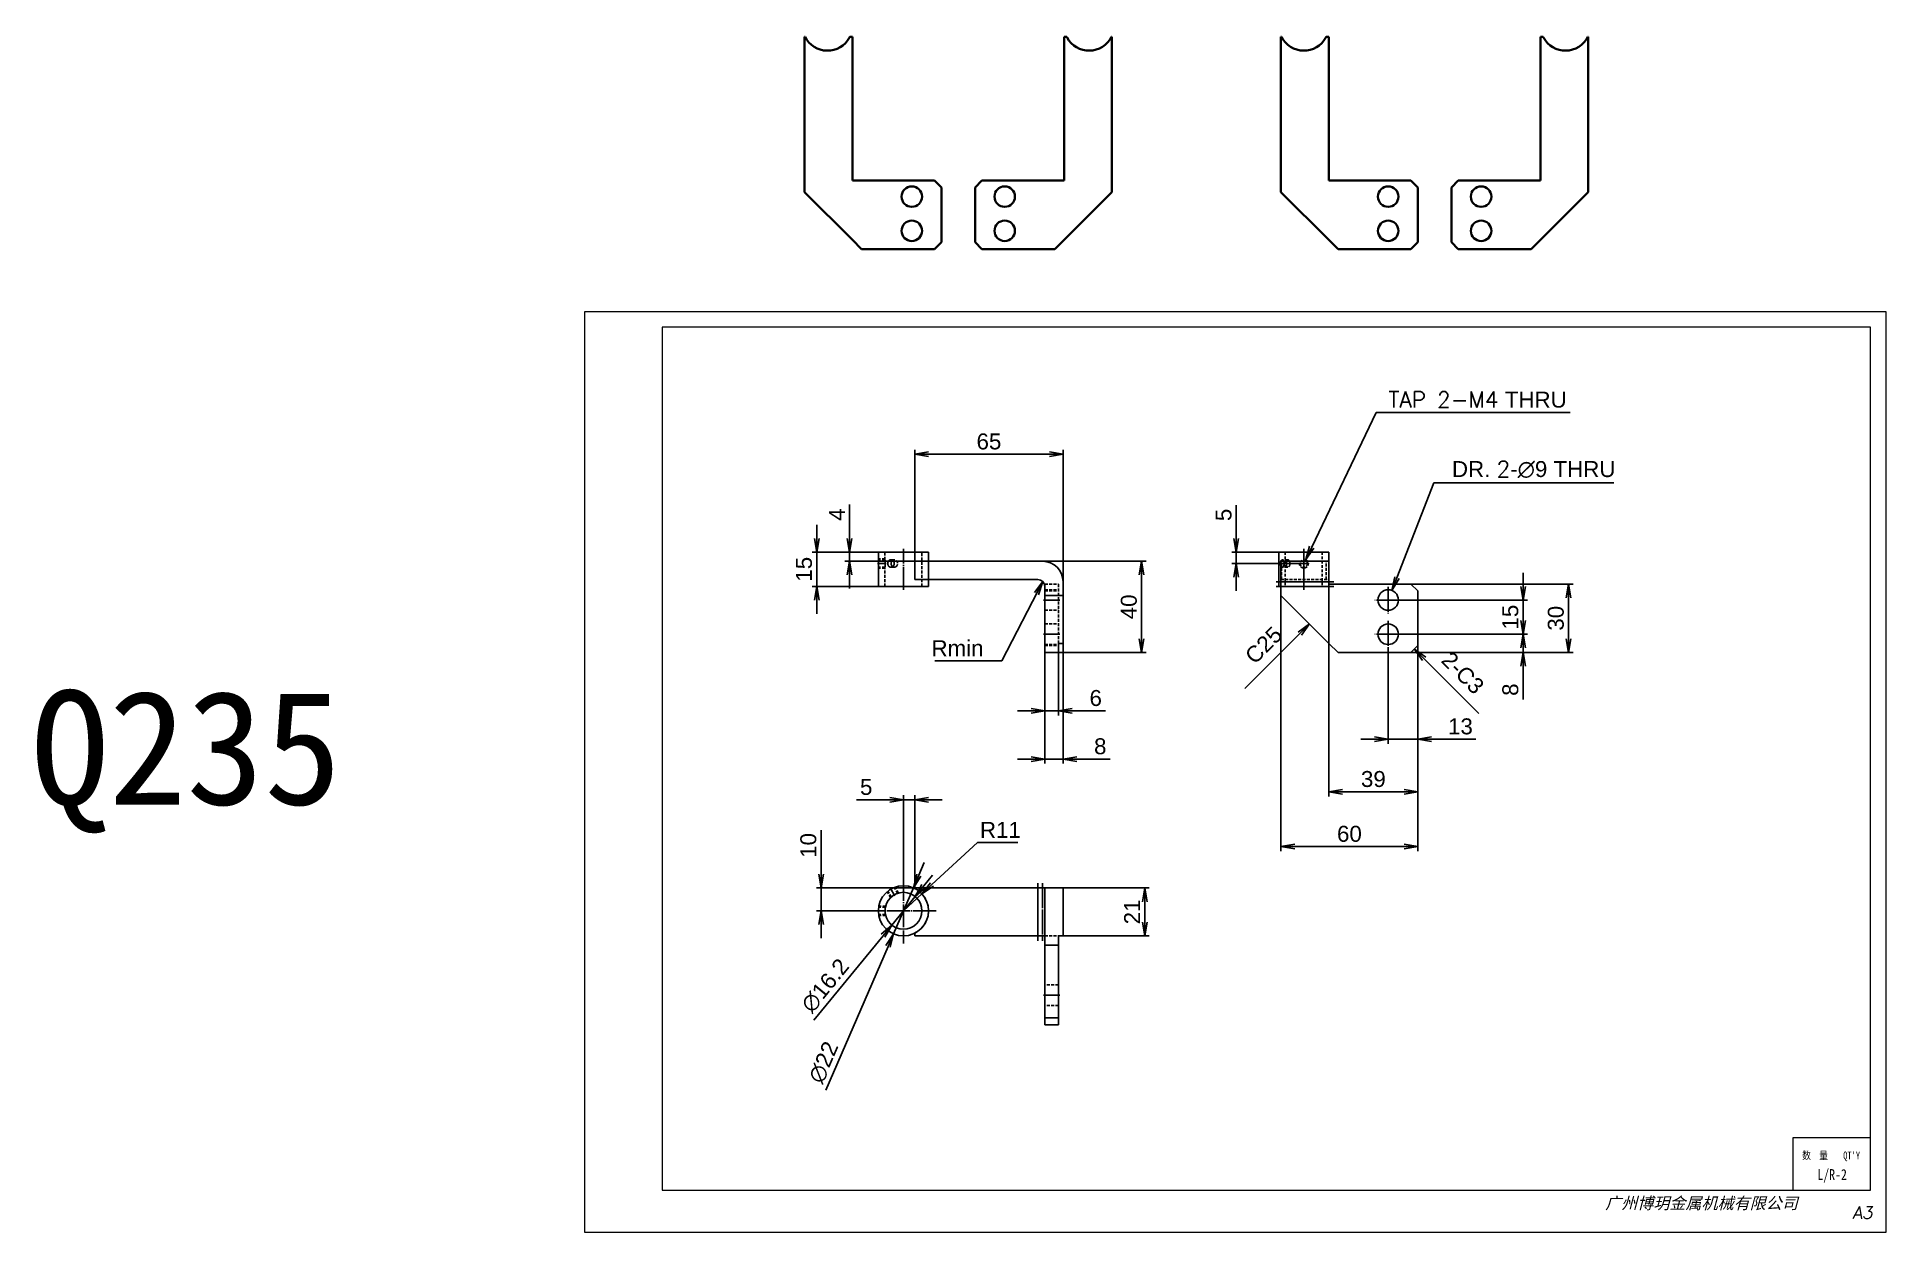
# Model space of a CAD drawing. Header units: millimetres. Extents: x 947 to 8432, y 980 to 2342.
# Drawn here: x 955 to 1766, y 980 to 1504 of the extents above; entities that cross this region are included whole.
import ezdxf
from ezdxf.enums import TextEntityAlignment as Align

# ---------------------------------------------------------------- set-up
doc = ezdxf.new("R2010")
doc.units = ezdxf.units.MM
doc.linetypes.add('CENTER-HOKUTO', pattern=[23, 20, -1, 1, -1])
doc.linetypes.add('HIDDEN-HOKUTO', pattern=[3.8, 2.5, -1.3])
for name, color, linetype, lineweight in [('AM_4', 253, 'Continuous', 25), ('DRAWING', 7, 'Continuous', 35), ('图框BY', 7, 'Continuous', 0)]:
    doc.layers.add(name, color=color, linetype=linetype, lineweight=lineweight)
for name, color, linetype in [('AM_7', 2, 'CENTER-HOKUTO'), ('AM_HID', 1, 'HIDDEN-HOKUTO'), ('AM_VIS', 7, 'Continuous'), ('list', 3, 'Continuous'), ('word_dim', 253, 'Continuous')]:
    doc.layers.add(name, color=color, linetype=linetype)
doc.styles.get("Standard").update_dxf_attribs({"font": 'arial.ttf'})
doc.styles.add('STYLE1', font='')
doc.styles.add('国标', font='simfang.ttf', dxfattribs={"width": 0.8})
doc.styles.add('标题字', font='romand.shx', dxfattribs={"oblique": 10, "bigfont": 'bigfont.shx'})
doc.styles.get('STYLE1').set_extended_font_data('SimSun')
doc.dimstyles.new('STANDARD1-2', dxfattribs={"dimscale": 2, "dimtxt": 3.5, "dimasz": 3, "dimexe": 1, "dimexo": 0, "dimgap": 1, "dimtad": 3, "dimdsep": 46, "dimtxsty": 'Standard', "dimblk1": 'OPEN', "dimblk2": 'OPEN', "dimsah": 1, "dimcen": 0, "dimclrd": 256, "dimclre": 256, "dimclrt": 3, "dimazin": 2, "dimtfac": 0.5, "dimtmove": 0, "dimatfit": 3, "dimldrblk": 'OPEN', "dimfxl": 1, "dimtolj": 1, "dimlwd": 25, "dimlwe": 25, "dimarcsym": 0})
doc.dimstyles.new('STANDARD1-2$4', dxfattribs={"dimscale": 2, "dimtxt": 3.5, "dimasz": 3, "dimexe": 1, "dimexo": 0, "dimgap": 1, "dimtad": 3, "dimtoh": 1, "dimdsep": 46, "dimtxsty": 'Standard', "dimblk1": 'OPEN', "dimblk2": 'OPEN', "dimsah": 1, "dimcen": 0, "dimclrd": 256, "dimclre": 256, "dimclrt": 3, "dimazin": 2, "dimtfac": 0.5, "dimtmove": 0, "dimatfit": 3, "dimldrblk": 'OPEN', "dimfxl": 1, "dimtolj": 1, "dimlwd": 25, "dimlwe": 25, "dimarcsym": 0})

msp = doc.modelspace()

# ---------------------------------------------------------------- texts
at = {"insert": (952.636, 1217.833), "char_height": 50, "attachment_point": 1}
msp.add_mtext('{\\fSimSun|b0|i0|c134|p2;Q235}', dxfattribs=at)
at = {"layer": 'list', "ltscale": 2}
msp.add_text('C25', height=7, rotation=45, dxfattribs=at).set_placement((1503.297, 1240.182), align=Align.BOTTOM_RIGHT)
msp.add_text('2-C3', height=7, rotation=315, dxfattribs=at).set_placement((1568.957, 1229.182), align=Align.BOTTOM_LEFT)
at = {"layer": 'word_dim', "color": 3, "ltscale": 2, "insert": (1370.193, 1232.945), "char_height": 7, "attachment_point": 9}
msp.add_mtext('\\A1;Rmin', dxfattribs=at)
at = {"layer": '图框BY', "style": '国标', "width": 0.8}
for s, p in [('数  量', (1729.139, 1012.302)), ("QT'Y ", (1747.147, 1012.302))]:
    msp.add_text(s, height=3.3969, dxfattribs=at).set_placement(p)
msp.add_text('L/R-2', height=4.7556, dxfattribs=at).set_placement((1742.285, 1003.243), align=Align.CENTER)
at = {"layer": '图框BY', "lineweight": -3, "style": 'STYLE1', "oblique": 15}
msp.add_text('广州博玥金属机械有限公司', height=5.16325, dxfattribs=at).set_placement((1642.772, 990.509))
at = {"layer": '图框BY', "style": '标题字', "oblique": 10}
msp.add_text('A3', height=5.435, dxfattribs=at).set_placement((1755.614, 988.924), align=Align.MIDDLE)

# ---------------------------------------------------------------- blocks, each defined once
blk = doc.blocks.new('_Open')
at = {"color": 0, "linetype": 'ByBlock', "lineweight": -2}
for p, q in [((-1, 0.17), (0, 0)), ((-1, -0.17), (0, 0)), ((0, 0), (-1, 0))]:
    blk.add_line(p, q, dxfattribs=at)
blk = doc.blocks.new('*D462')
at = {"layer": 'word_dim', "lineweight": 25, "ltscale": 2, "transparency": 16777216}
for p, q in [((1340.07, 1274.56), (1340.07, 1323.49)), ((1405.07, 1265.56), (1405.07, 1323.49)), ((1346.07, 1321.49), (1399.07, 1321.49))]:
    blk.add_line(p, q, dxfattribs=at)
at = {"layer": 'word_dim', "lineweight": 25, "ltscale": 2, "transparency": 16777216, "xscale": 6, "yscale": 6, "zscale": 6, "rotation": 180}
blk.add_blockref('_Open', (1340.07, 1321.49), dxfattribs=at)
at = {"layer": 'word_dim', "lineweight": 25, "ltscale": 2, "transparency": 16777216, "xscale": 6, "yscale": 6, "zscale": 6}
blk.add_blockref('_Open', (1405.07, 1321.49), dxfattribs=at)
at = {"layer": 'word_dim', "color": 3, "ltscale": 2, "transparency": 16777216, "insert": (1372.57, 1327.07), "char_height": 7, "attachment_point": 5}
blk.add_mtext('\\A1;65', dxfattribs=at)
blk = doc.blocks.new('*D463')
at = {"layer": 'word_dim', "lineweight": 25, "ltscale": 2, "transparency": 16777216}
for p, q in [((1396.07, 1274.56), (1441.5, 1274.56)), ((1439.5, 1240.56), (1439.5, 1268.56)), ((1403.07, 1234.56), (1441.5, 1234.56))]:
    blk.add_line(p, q, dxfattribs=at)
at = {"layer": 'word_dim', "lineweight": 25, "ltscale": 2, "transparency": 16777216, "xscale": 6, "yscale": 6, "zscale": 6}
for p, rotation in [((1439.5, 1274.56), 90), ((1439.5, 1234.56), 270)]:
    blk.add_blockref('_Open', p, dxfattribs=dict(at, rotation=rotation))
at = {"layer": 'word_dim', "color": 3, "ltscale": 2, "transparency": 16777216, "insert": (1433.92, 1254.56), "char_height": 7, "attachment_point": 5, "rotation": 90}
blk.add_mtext('\\A1;40', dxfattribs=at)
blk = doc.blocks.new('*D464')
at = {"layer": 'word_dim', "lineweight": 25, "ltscale": 2, "transparency": 16777216}
for p, q in [((1397.07, 1234.56), (1397.07, 1206.98)), ((1403.07, 1234.56), (1403.07, 1206.98)), ((1391.07, 1208.98), (1385.07, 1208.98)), ((1397.07, 1208.98), (1403.07, 1208.98)), ((1409.07, 1208.98), (1423.7, 1208.98))]:
    blk.add_line(p, q, dxfattribs=at)
at = {"layer": 'word_dim', "lineweight": 25, "ltscale": 2, "transparency": 16777216, "xscale": 6, "yscale": 6, "zscale": 6}
blk.add_blockref('_Open', (1397.07, 1208.98), dxfattribs=at)
at = {"layer": 'word_dim', "lineweight": 25, "ltscale": 2, "transparency": 16777216, "xscale": 6, "yscale": 6, "zscale": 6, "rotation": 180}
blk.add_blockref('_Open', (1403.07, 1208.98), dxfattribs=at)
at = {"layer": 'word_dim', "color": 3, "ltscale": 2, "transparency": 16777216, "insert": (1419.39, 1214.55), "char_height": 7, "attachment_point": 5}
blk.add_mtext('\\A1;6', dxfattribs=at)
blk = doc.blocks.new('*D465')
at = {"layer": 'word_dim', "lineweight": 25, "ltscale": 2, "transparency": 16777216}
for p, q in [((1397.07, 1234.56), (1397.07, 1185.81)), ((1405.07, 1238.56), (1405.07, 1185.81)), ((1391.07, 1187.81), (1385.07, 1187.81)), ((1397.07, 1187.81), (1405.07, 1187.81)), ((1411.07, 1187.81), (1425.69, 1187.81))]:
    blk.add_line(p, q, dxfattribs=at)
at = {"layer": 'word_dim', "lineweight": 25, "ltscale": 2, "transparency": 16777216, "xscale": 6, "yscale": 6, "zscale": 6}
blk.add_blockref('_Open', (1397.07, 1187.81), dxfattribs=at)
at = {"layer": 'word_dim', "lineweight": 25, "ltscale": 2, "transparency": 16777216, "xscale": 6, "yscale": 6, "zscale": 6, "rotation": 180}
blk.add_blockref('_Open', (1405.07, 1187.81), dxfattribs=at)
at = {"layer": 'word_dim', "color": 3, "ltscale": 2, "transparency": 16777216, "insert": (1421.38, 1193.39), "char_height": 7, "attachment_point": 5}
blk.add_mtext('\\A1;8', dxfattribs=at)
blk = doc.blocks.new('*D466')
at = {"layer": 'word_dim', "lineweight": 25, "ltscale": 2, "transparency": 16777216}
for p, q in [((1606.78, 1248.56), (1606.78, 1254.56)), ((1553.48, 1242.56), (1608.78, 1242.56)), ((1606.78, 1242.56), (1606.78, 1234.56)), ((1557.63, 1234.56), (1608.78, 1234.56)), ((1606.78, 1228.56), (1606.78, 1213.95))]:
    blk.add_line(p, q, dxfattribs=at)
at = {"layer": 'word_dim', "lineweight": 25, "ltscale": 2, "transparency": 16777216, "xscale": 6, "yscale": 6, "zscale": 6}
for p, rotation in [((1606.78, 1242.56), 270), ((1606.78, 1234.56), 90)]:
    blk.add_blockref('_Open', p, dxfattribs=dict(at, rotation=rotation))
at = {"layer": 'word_dim', "color": 3, "ltscale": 2, "transparency": 16777216, "insert": (1601.21, 1218.26), "char_height": 7, "attachment_point": 5, "rotation": 90}
blk.add_mtext('\\A1;8', dxfattribs=at)
blk = doc.blocks.new('*D467')
at = {"layer": 'word_dim', "lineweight": 25, "ltscale": 2, "transparency": 16777216}
for p, q in [((1606.78, 1263.56), (1606.78, 1269.56)), ((1553.48, 1257.56), (1608.78, 1257.56)), ((1606.78, 1242.56), (1606.78, 1257.56)), ((1553.48, 1242.56), (1608.78, 1242.56)), ((1606.78, 1236.56), (1606.78, 1230.56))]:
    blk.add_line(p, q, dxfattribs=at)
at = {"layer": 'word_dim', "lineweight": 25, "ltscale": 2, "transparency": 16777216, "xscale": 6, "yscale": 6, "zscale": 6}
for p, rotation in [((1606.78, 1257.56), 270), ((1606.78, 1242.56), 90)]:
    blk.add_blockref('_Open', p, dxfattribs=dict(at, rotation=rotation))
at = {"layer": 'word_dim', "color": 3, "ltscale": 2, "transparency": 16777216, "insert": (1601.21, 1250.06), "char_height": 7, "attachment_point": 5, "rotation": 90}
blk.add_mtext('\\A1;15', dxfattribs=at)
blk = doc.blocks.new('*D468')
at = {"layer": 'word_dim', "lineweight": 25, "ltscale": 2, "transparency": 16777216}
for p, q in [((1557.63, 1264.56), (1628.73, 1264.56)), ((1626.73, 1240.56), (1626.73, 1258.56)), ((1557.63, 1234.56), (1628.73, 1234.56))]:
    blk.add_line(p, q, dxfattribs=at)
at = {"layer": 'word_dim', "lineweight": 25, "ltscale": 2, "transparency": 16777216, "xscale": 6, "yscale": 6, "zscale": 6}
for p, rotation in [((1626.73, 1264.56), 90), ((1626.73, 1234.56), 270)]:
    blk.add_blockref('_Open', p, dxfattribs=dict(at, rotation=rotation))
at = {"layer": 'word_dim', "color": 3, "ltscale": 2, "transparency": 16777216, "insert": (1621.16, 1249.56), "char_height": 7, "attachment_point": 5, "rotation": 90}
blk.add_mtext('\\A1;30', dxfattribs=at)
blk = doc.blocks.new('*D469')
at = {"layer": 'word_dim', "lineweight": 25, "ltscale": 2, "transparency": 16777216}
for p, q in [((1547.63, 1236.71), (1547.63, 1194.55)), ((1560.63, 1237.56), (1560.63, 1194.55)), ((1541.63, 1196.55), (1535.63, 1196.55)), ((1547.63, 1196.55), (1560.63, 1196.55)), ((1566.63, 1196.55), (1586, 1196.55))]:
    blk.add_line(p, q, dxfattribs=at)
at = {"layer": 'word_dim', "lineweight": 25, "ltscale": 2, "transparency": 16777216, "xscale": 6, "yscale": 6, "zscale": 6}
blk.add_blockref('_Open', (1547.63, 1196.55), dxfattribs=at)
at = {"layer": 'word_dim', "lineweight": 25, "ltscale": 2, "transparency": 16777216, "xscale": 6, "yscale": 6, "zscale": 6, "rotation": 180}
blk.add_blockref('_Open', (1560.63, 1196.55), dxfattribs=at)
at = {"layer": 'word_dim', "color": 3, "ltscale": 2, "transparency": 16777216, "insert": (1579.31, 1202.12), "char_height": 7, "attachment_point": 5}
blk.add_mtext('\\A1;13', dxfattribs=at)
blk = doc.blocks.new('*D470')
at = {"layer": 'word_dim', "lineweight": 25, "ltscale": 2, "transparency": 16777216}
for p, q in [((1500.63, 1259.56), (1500.63, 1147.43)), ((1560.63, 1237.56), (1560.63, 1147.43)), ((1554.63, 1149.43), (1506.63, 1149.43))]:
    blk.add_line(p, q, dxfattribs=at)
at = {"layer": 'word_dim', "lineweight": 25, "ltscale": 2, "transparency": 16777216, "xscale": 6, "yscale": 6, "zscale": 6, "rotation": 180}
blk.add_blockref('_Open', (1500.63, 1149.43), dxfattribs=at)
at = {"layer": 'word_dim', "lineweight": 25, "ltscale": 2, "transparency": 16777216, "xscale": 6, "yscale": 6, "zscale": 6}
blk.add_blockref('_Open', (1560.63, 1149.43), dxfattribs=at)
at = {"layer": 'word_dim', "color": 3, "ltscale": 2, "transparency": 16777216, "insert": (1530.63, 1155), "char_height": 7, "attachment_point": 5}
blk.add_mtext('\\A1;60', dxfattribs=at)
blk = doc.blocks.new('*D471')
at = {"layer": 'word_dim', "lineweight": 25, "ltscale": 2, "transparency": 16777216}
for p, q in [((1521.63, 1238.56), (1521.63, 1171.45)), ((1560.63, 1237.56), (1560.63, 1171.45)), ((1527.63, 1173.45), (1554.63, 1173.45))]:
    blk.add_line(p, q, dxfattribs=at)
at = {"layer": 'word_dim', "lineweight": 25, "ltscale": 2, "transparency": 16777216, "xscale": 6, "yscale": 6, "zscale": 6, "rotation": 180}
blk.add_blockref('_Open', (1521.63, 1173.45), dxfattribs=at)
at = {"layer": 'word_dim', "lineweight": 25, "ltscale": 2, "transparency": 16777216, "xscale": 6, "yscale": 6, "zscale": 6}
blk.add_blockref('_Open', (1560.63, 1173.45), dxfattribs=at)
at = {"layer": 'word_dim', "color": 3, "ltscale": 2, "transparency": 16777216, "insert": (1541.13, 1179.03), "char_height": 7, "attachment_point": 5}
blk.add_mtext('\\A1;39', dxfattribs=at)
blk = doc.blocks.new('*D472')
at = {"layer": 'word_dim', "lineweight": 25, "ltscale": 2, "transparency": 16777216}
for p, q in [((1567.59, 1309), (1551.43, 1267.35)), ((1646.57, 1309), (1567.59, 1309))]:
    blk.add_line(p, q, dxfattribs=at)
at = {"layer": 'word_dim', "lineweight": 25, "ltscale": 2, "transparency": 16777216, "xscale": 6, "yscale": 6, "zscale": 6, "rotation": 248.7868012209565}
blk.add_blockref('_Open', (1549.26, 1261.76), dxfattribs=at)
at = {"layer": 'word_dim', "color": 3, "ltscale": 2, "transparency": 16777216, "insert": (1611.43, 1314.77), "char_height": 7, "attachment_point": 5}
blk.add_mtext('\\A1;DR. {\\Fromans,bigfont|c134;2}-∅9 THRU', dxfattribs=at)
blk = doc.blocks.new('*D473')
at = {"layer": 'word_dim', "lineweight": 25, "ltscale": 2, "transparency": 16777216}
for p, q in [((1405.07, 1131.28), (1442.86, 1131.28)), ((1440.86, 1116.28), (1440.86, 1125.28)), ((1404.94, 1110.28), (1442.86, 1110.28))]:
    blk.add_line(p, q, dxfattribs=at)
at = {"layer": 'word_dim', "lineweight": 25, "ltscale": 2, "transparency": 16777216, "xscale": 6, "yscale": 6, "zscale": 6}
for p, rotation in [((1440.86, 1131.28), 90), ((1440.86, 1110.28), 270)]:
    blk.add_blockref('_Open', p, dxfattribs=dict(at, rotation=rotation))
at = {"layer": 'word_dim', "color": 3, "ltscale": 2, "transparency": 16777216, "insert": (1435.35, 1120.78), "char_height": 7, "attachment_point": 5, "rotation": 90}
blk.add_mtext('\\A1;21', dxfattribs=at)
blk = doc.blocks.new('*D474')
at = {"layer": 'word_dim', "lineweight": 25, "ltscale": 2, "transparency": 16777216}
for p, q in [((1298.98, 1137.28), (1298.98, 1156.63)), ((1340.07, 1131.28), (1296.98, 1131.28)), ((1298.98, 1121.28), (1298.98, 1131.28)), ((1320.9, 1121.28), (1296.98, 1121.28)), ((1298.98, 1115.28), (1298.98, 1109.28))]:
    blk.add_line(p, q, dxfattribs=at)
at = {"layer": 'word_dim', "lineweight": 25, "ltscale": 2, "transparency": 16777216, "xscale": 6, "yscale": 6, "zscale": 6}
for p, rotation in [((1298.98, 1131.28), 270), ((1298.98, 1121.28), 90)]:
    blk.add_blockref('_Open', p, dxfattribs=dict(at, rotation=rotation))
at = {"layer": 'word_dim', "color": 3, "ltscale": 2, "transparency": 16777216, "insert": (1293.41, 1149.95), "char_height": 7, "attachment_point": 5, "rotation": 90}
blk.add_mtext('\\A1;10', dxfattribs=at)
blk = doc.blocks.new('*D475')
at = {"layer": 'word_dim', "lineweight": 25, "ltscale": 2, "transparency": 16777216}
for p, q in [((1329.07, 1170), (1314.43, 1170)), ((1335.07, 1135.58), (1335.07, 1172)), ((1340.07, 1170), (1335.07, 1170)), ((1340.07, 1131.28), (1340.07, 1172)), ((1346.07, 1170), (1352.07, 1170))]:
    blk.add_line(p, q, dxfattribs=at)
at = {"layer": 'word_dim', "lineweight": 25, "ltscale": 2, "transparency": 16777216, "xscale": 6, "yscale": 6, "zscale": 6}
blk.add_blockref('_Open', (1335.07, 1170), dxfattribs=at)
at = {"layer": 'word_dim', "lineweight": 25, "ltscale": 2, "transparency": 16777216, "xscale": 6, "yscale": 6, "zscale": 6, "rotation": 180}
blk.add_blockref('_Open', (1340.07, 1170), dxfattribs=at)
at = {"layer": 'word_dim', "color": 3, "ltscale": 2, "transparency": 16777216, "insert": (1318.75, 1175.56), "char_height": 7, "attachment_point": 5}
blk.add_mtext('\\A1;5', dxfattribs=at)
blk = doc.blocks.new('*D476')
at = {"layer": 'word_dim', "lineweight": 25, "ltscale": 2, "transparency": 16777216}
for p, q in [((1367.59, 1151.25), (1347.58, 1132.8)), ((1385.28, 1151.25), (1367.59, 1151.25)), ((1335.07, 1121.28), (1343.16, 1128.74))]:
    blk.add_line(p, q, dxfattribs=at)
at = {"layer": 'word_dim', "lineweight": 25, "ltscale": 2, "transparency": 16777216, "xscale": 6, "yscale": 6, "zscale": 6, "rotation": 222.6619724395705}
blk.add_blockref('_Open', (1343.16, 1128.74), dxfattribs=at)
at = {"layer": 'word_dim', "color": 3, "ltscale": 2, "transparency": 16777216, "insert": (1377.59, 1156.77), "char_height": 7, "attachment_point": 5}
blk.add_mtext('\\A1;R11', dxfattribs=at)
blk = doc.blocks.new('*D477')
at = {"layer": 'word_dim', "lineweight": 25, "ltscale": 2, "transparency": 16777216}
for p, q in [((1344, 1132.19), (1347.8, 1136.84)), ((1340.2, 1127.55), (1329.94, 1115.01)), ((1295.83, 1073.33), (1326.14, 1110.37))]:
    blk.add_line(p, q, dxfattribs=at)
at = {"layer": 'word_dim', "lineweight": 25, "ltscale": 2, "transparency": 16777216, "xscale": 6, "yscale": 6, "zscale": 6}
for p, rotation in [((1340.2, 1127.55), 230.704369406478), ((1329.94, 1115.01), 50.70436940647801)]:
    blk.add_blockref('_Open', p, dxfattribs=dict(at, rotation=rotation))
at = {"layer": 'word_dim', "color": 3, "ltscale": 2, "transparency": 16777216, "insert": (1300.78, 1088.48), "char_height": 7, "attachment_point": 5, "rotation": 50.70437}
blk.add_mtext('\\A1;∅16.2', dxfattribs=at)
blk = doc.blocks.new('*D478')
at = {"layer": 'word_dim', "lineweight": 25, "ltscale": 2, "transparency": 16777216}
for p, q in [((1341.82, 1136.89), (1344.2, 1142.4)), ((1339.44, 1131.38), (1330.71, 1111.19)), ((1301.09, 1042.64), (1328.33, 1105.68))]:
    blk.add_line(p, q, dxfattribs=at)
at = {"layer": 'word_dim', "lineweight": 25, "ltscale": 2, "transparency": 16777216, "xscale": 6, "yscale": 6, "zscale": 6}
for p, rotation in [((1339.44, 1131.38), 246.626430494774), ((1330.71, 1111.19), 66.62643049477401)]:
    blk.add_blockref('_Open', p, dxfattribs=dict(at, rotation=rotation))
at = {"layer": 'word_dim', "color": 3, "ltscale": 2, "transparency": 16777216, "insert": (1300.07, 1054.83), "char_height": 7, "attachment_point": 5, "rotation": 66.62643}
blk.add_mtext('\\A1;∅22', dxfattribs=at)
blk = doc.blocks.new('*D479')
at = {"layer": 'word_dim', "lineweight": 25, "ltscale": 2, "transparency": 16777216}
for p, q in [((1297.05, 1284.56), (1297.05, 1290.56)), ((1324.07, 1278.56), (1295.05, 1278.56)), ((1297.05, 1263.56), (1297.05, 1278.56)), ((1324.07, 1263.56), (1295.05, 1263.56)), ((1297.05, 1257.56), (1297.05, 1251.56))]:
    blk.add_line(p, q, dxfattribs=at)
at = {"layer": 'word_dim', "lineweight": 25, "ltscale": 2, "transparency": 16777216, "xscale": 6, "yscale": 6, "zscale": 6}
for p, rotation in [((1297.05, 1278.56), 270), ((1297.05, 1263.56), 90)]:
    blk.add_blockref('_Open', p, dxfattribs=dict(at, rotation=rotation))
at = {"layer": 'word_dim', "color": 3, "ltscale": 2, "transparency": 16777216, "insert": (1291.48, 1271.06), "char_height": 7, "attachment_point": 5, "rotation": 90}
blk.add_mtext('\\A1;15', dxfattribs=at)
blk = doc.blocks.new('*D480')
at = {"layer": 'word_dim', "lineweight": 25, "ltscale": 2, "transparency": 16777216}
for p, q in [((1311.45, 1284.56), (1311.45, 1299.41)), ((1324.07, 1278.56), (1309.45, 1278.56)), ((1340.07, 1274.56), (1309.45, 1274.56)), ((1311.45, 1274.56), (1311.45, 1278.56)), ((1311.45, 1268.56), (1311.45, 1262.56))]:
    blk.add_line(p, q, dxfattribs=at)
at = {"layer": 'word_dim', "lineweight": 25, "ltscale": 2, "transparency": 16777216, "xscale": 6, "yscale": 6, "zscale": 6}
for p, rotation in [((1311.45, 1278.56), 270), ((1311.45, 1274.56), 90)]:
    blk.add_blockref('_Open', p, dxfattribs=dict(at, rotation=rotation))
at = {"layer": 'word_dim', "color": 3, "ltscale": 2, "transparency": 16777216, "insert": (1305.95, 1294.99), "char_height": 7, "attachment_point": 5, "rotation": 90}
blk.add_mtext('\\A1;4', dxfattribs=at)
blk = doc.blocks.new('*D481')
at = {"layer": 'word_dim', "lineweight": 25, "ltscale": 2, "transparency": 16777216}
for p, q in [((1481.02, 1284.56), (1481.02, 1299.21)), ((1499.63, 1278.56), (1479.02, 1278.56)), ((1508.52, 1273.56), (1479.02, 1273.56)), ((1481.02, 1273.56), (1481.02, 1278.56)), ((1481.02, 1267.56), (1481.02, 1261.56))]:
    blk.add_line(p, q, dxfattribs=at)
at = {"layer": 'word_dim', "lineweight": 25, "ltscale": 2, "transparency": 16777216, "xscale": 6, "yscale": 6, "zscale": 6}
for p, rotation in [((1481.02, 1278.56), 270), ((1481.02, 1273.56), 90)]:
    blk.add_blockref('_Open', p, dxfattribs=dict(at, rotation=rotation))
at = {"layer": 'word_dim', "color": 3, "ltscale": 2, "transparency": 16777216, "insert": (1475.46, 1294.89), "char_height": 7, "attachment_point": 5, "rotation": 90}
blk.add_mtext('\\A1;5', dxfattribs=at)
blk = doc.blocks.new('*D482')
at = {"layer": 'word_dim', "lineweight": 25, "ltscale": 2, "transparency": 16777216}
for p, q in [((1542.39, 1339.84), (1514.08, 1280.78)), ((1627.46, 1339.84), (1542.39, 1339.84))]:
    blk.add_line(p, q, dxfattribs=at)
at = {"layer": 'word_dim', "lineweight": 25, "ltscale": 2, "transparency": 16777216, "xscale": 6, "yscale": 6, "zscale": 6, "rotation": 244.3955043600022}
blk.add_blockref('_Open', (1511.49, 1275.37), dxfattribs=at)
at = {"layer": 'word_dim', "color": 3, "ltscale": 2, "transparency": 16777216, "insert": (1586.82, 1345.4), "char_height": 7, "attachment_point": 5}
blk.add_mtext('\\A1;{\\Fromans,bigfont|c134;TAP 2-M4} THRU', dxfattribs=at)

# ---------------------------------------------------------------- dimensions: what is measured, and where the dimension line sits
at = {"layer": 'word_dim', "color": 3, "ltscale": 2}
dim = msp.add_diameter_dim_2p(p1=(1509.763, 1271.761), p2=(1511.491, 1275.368), text='{\\Fromans,bigfont|c134;TAP 2-M4} THRU', dimstyle='STANDARD1-2', override={"dimtoh": 1, "dimtofl": 0}, dxfattribs=at)
dim.commit()
dim.dimension.update_dxf_attribs({"geometry": '*D482', "text_midpoint": (1586.82, 1339.838), "dimtype": 163})
at = {"layer": 'word_dim', "ltscale": 2}
for base, p1, p2, picture, middle in [((1405.074, 1321.494), (1340.074, 1274.565), (1405.074, 1265.565), '*D462', (1372.574, 1327.068)), ((1500.627, 1149.429), (1560.627, 1237.565), (1500.627, 1259.565), '*D470', (1530.627, 1155.003)), ((1405.074, 1187.815), (1397.074, 1234.565), (1405.074, 1238.565), '*D465', (1421.381, 1193.389)), ((1403.074, 1208.977), (1397.074, 1234.565), (1403.074, 1234.565), '*D464', (1419.385, 1214.551)), ((1560.627, 1173.454), (1521.627, 1238.565), (1560.627, 1237.565), '*D471', (1541.127, 1179.03)), ((1560.627, 1196.546), (1547.627, 1236.715), (1560.627, 1237.565), '*D469', (1579.311, 1202.123))]:
    dim = msp.add_linear_dim(base=base, p1=p1, p2=p2, dimstyle='STANDARD1-2', dxfattribs=at)
    dim.commit()
    dim.dimension.update_dxf_attribs({"geometry": picture, "text_midpoint": middle})
dim = msp.add_diameter_dim_2p(p1=(1545.999, 1253.37), p2=(1549.255, 1261.76), text='DR. {\\Fromans,bigfont|c134;2}-<> THRU', dimstyle='STANDARD1-2', override={"dimtoh": 1, "dimtofl": 0}, dxfattribs=at)
dim.commit()
dim.dimension.update_dxf_attribs({"geometry": '*D472', "text_midpoint": (1611.425, 1309.002), "dimtype": 163})
at = {"layer": 'word_dim', "color": 3, "ltscale": 2}
for base, p1, p2, picture, middle in [((1311.449, 1278.565), (1340.074, 1274.565), (1324.074, 1278.565), '*D480', (1305.949, 1294.986)), ((1481.023, 1278.565), (1508.52, 1273.565), (1499.627, 1278.565), '*D481', (1475.463, 1294.885)), ((1297.052, 1278.565), (1324.074, 1263.565), (1324.074, 1278.565), '*D479', (1291.478, 1271.065)), ((1298.98, 1131.283), (1320.903, 1121.283), (1340.074, 1131.283), '*D474', (1293.406, 1149.955))]:
    dim = msp.add_linear_dim(base=base, p1=p1, p2=p2, angle=90, dimstyle='STANDARD1-2', dxfattribs=at)
    dim.commit()
    dim.dimension.update_dxf_attribs({"geometry": picture, "text_midpoint": middle})
at = {"layer": 'word_dim', "ltscale": 2}
for base, p1, p2, picture, middle in [((1439.498, 1274.565), (1403.074, 1234.565), (1396.074, 1274.565), '*D463', (1433.924, 1254.565)), ((1606.783, 1257.565), (1553.477, 1242.565), (1553.477, 1257.565), '*D467', (1601.209, 1250.065)), ((1626.733, 1264.565), (1557.627, 1234.565), (1557.627, 1264.565), '*D468', (1621.157, 1249.565)), ((1606.783, 1234.565), (1553.477, 1242.565), (1557.627, 1234.565), '*D466', (1601.209, 1218.258))]:
    dim = msp.add_linear_dim(base=base, p1=p1, p2=p2, angle=90, dimstyle='STANDARD1-2', dxfattribs=at)
    dim.commit()
    dim.dimension.update_dxf_attribs({"geometry": picture, "text_midpoint": middle})
at = {"layer": 'word_dim', "color": 3, "ltscale": 2}
dim = msp.add_linear_dim(base=(1335.074, 1169.999), p1=(1340.074, 1131.283), p2=(1335.074, 1135.583), dimstyle='STANDARD1-2', dxfattribs=at)
dim.commit()
dim.dimension.update_dxf_attribs({"geometry": '*D475', "text_midpoint": (1318.754, 1175.558)})
dim = msp.add_radius_dim(center=(1335.074, 1121.283), mpoint=(1343.163, 1128.737), dimstyle='STANDARD1-2$4', dxfattribs=at)
dim.commit()
dim.dimension.update_dxf_attribs({"geometry": '*D476', "text_midpoint": (1377.595, 1151.252), "dimtype": 164})
for p1, p2, picture, middle in [((1340.204, 1127.551), (1329.944, 1115.014), '*D477', (1305.241, 1084.828)), ((1339.438, 1131.38), (1330.71, 1111.185), '*D478', (1305.366, 1052.544))]:
    dim = msp.add_diameter_dim_2p(p1=p1, p2=p2, dimstyle='STANDARD1-2', dxfattribs=at)
    dim.commit()
    dim.dimension.update_dxf_attribs({"geometry": picture, "text_midpoint": middle, "dimtype": 163})
dim = msp.add_linear_dim(base=(1440.862, 1131.283), p1=(1404.942, 1110.283), p2=(1405.074, 1131.283), angle=90, dimstyle='STANDARD1-2', override={"dimtoh": 1, "dimtofl": 0}, dxfattribs=at)
dim.commit()
dim.dimension.update_dxf_attribs({"geometry": '*D473', "text_midpoint": (1435.348, 1120.783)})

# ---------------------------------------------------------------- linework, layer by layer
at = {"layer": 'AM_4'}
for p, q in [((1500.627, 1265.565), (1521.627, 1265.565)), ((1394.074, 1131.283), (1394.074, 1110.283))]:
    msp.add_line(p, q, dxfattribs=at)
at = {"layer": 'AM_7', "ltscale": 0.5}
for p, q in [((1327.444, 1273.565), (1323.768, 1273.565)), ((1335.074, 1262.065), (1335.074, 1280.065)), ((1512.734, 1273.565), (1508.52, 1273.565)), ((1510.627, 1262.065), (1510.627, 1280.065)), ((1510.627, 1275.672), (1510.627, 1271.457)), ((1498.527, 1265.565), (1523.727, 1265.565)), ((1403.674, 1257.565), (1396.474, 1257.565)), ((1498.527, 1263.565), (1523.727, 1263.565)), ((1553.477, 1257.565), (1541.777, 1257.565)), ((1547.627, 1263.415), (1547.627, 1251.715)), ((1403.674, 1242.565), (1396.474, 1242.565)), ((1553.477, 1242.565), (1541.777, 1242.565)), ((1547.627, 1248.415), (1547.627, 1236.715)), ((1335.074, 1135.583), (1335.074, 1106.983)), ((1331.258, 1127.892), (1329.436, 1131.048)), ((1394.074, 1133.383), (1394.074, 1108.182)), ((1396.074, 1133.383), (1396.074, 1108.182)), ((1349.374, 1121.283), (1320.774, 1121.283)), ((1327.442, 1121.283), (1323.798, 1121.283)), ((1403.674, 1084.283), (1396.474, 1084.283))]:
    msp.add_line(p, q, dxfattribs=at)
at = {"layer": 'AM_HID', "ltscale": 0.5}
for p, q in [((1326.974, 1275.565), (1324.074, 1275.565)), ((1324.074, 1275.186), (1324.084, 1275.118)), ((1326.974, 1275.186), (1324.074, 1275.186)), ((1326.974, 1275.186), (1326.974, 1278.565)), ((1331.024, 1275.186), (1329.574, 1275.186)), ((1330.37, 1274.987), (1330.318, 1274.951)), ((1343.174, 1263.565), (1343.174, 1278.565)), ((1346.074, 1266.565), (1346.074, 1274.565)), ((1346.074, 1274.565), (1346.074, 1266.565)), ((1500.829, 1266.565), (1500.829, 1274.565)), ((1503.612, 1275.186), (1501.101, 1275.186)), ((1502.527, 1278.565), (1502.527, 1263.565)), ((1518.727, 1278.565), (1518.727, 1263.565)), ((1520.425, 1266.565), (1520.425, 1274.565)), ((1326.974, 1271.944), (1324.074, 1271.944)), ((1326.974, 1271.565), (1324.074, 1271.565)), ((1326.974, 1263.565), (1326.974, 1271.944)), ((1331.024, 1271.944), (1329.574, 1271.944)), ((1500.627, 1266.565), (1521.627, 1266.565)), ((1503.612, 1271.944), (1501.101, 1271.944)), ((1397.074, 1264.565), (1403.074, 1264.565)), ((1397.074, 1263.565), (1397.074, 1264.565)), ((1397.074, 1262.065), (1403.074, 1262.065)), ((1397.074, 1261.565), (1403.074, 1261.565)), ((1403.074, 1238.565), (1403.074, 1264.565)), ((1521.627, 1263.565), (1500.627, 1263.565)), ((1500.627, 1263.565), (1521.627, 1263.565)), ((1521.627, 1264.565), (1521.627, 1263.565)), ((1397.074, 1253.065), (1403.074, 1253.065)), ((1397.074, 1247.065), (1403.074, 1247.065)), ((1397.074, 1238.065), (1403.074, 1238.065)), ((1397.074, 1237.565), (1403.074, 1237.565)), ((1329.418, 1127.08), (1327.934, 1129.65)), ((1329.702, 1127.345), (1328.23, 1129.894)), ((1332.51, 1128.966), (1331.038, 1131.515)), ((1332.882, 1129.08), (1331.398, 1131.65)), ((1396.074, 1131.283), (1396.074, 1110.283)), ((1327.138, 1122.904), (1324.194, 1122.904)), ((1327.138, 1119.662), (1324.194, 1119.662)), ((1327.225, 1123.283), (1324.258, 1123.283)), ((1327.225, 1119.283), (1324.258, 1119.283)), ((1397.074, 1110.283), (1403.074, 1110.283)), ((1403.074, 1088.783), (1397.074, 1088.783)), ((1403.074, 1088.783), (1397.074, 1088.783)), ((1403.074, 1079.783), (1397.074, 1079.783)), ((1403.074, 1079.783), (1397.074, 1079.783)), ((1397.074, 1074.283), (1403.074, 1074.283))]:
    msp.add_line(p, q, dxfattribs=at)
msp.add_circle((1510.627, 1273.565), 1.621, dxfattribs=at)
for centre, radius, start, end in [((1313.217, 1273.564), 10.977, 351.781061, 7.161883), ((1319.049, 1273.566), 8.089, 349.863951, 11.550083), ((1319.049, 1273.564), 8.089, 348.449917, 10.136049), ((1331.021, 1274.017), 1.169, 89.86332, 123.878887), ((1510.627, 1273.565), 2, 169.999993, 100.000014), ((1331.022, 1273.115), 1.171, 233.061653, 270.1156), ((1331.009, 1273.296), 1.353, 270.668103, 301.506182), ((1335.074, 1121.283), 11, 298.64789, 62.964308)]:
    msp.add_arc(centre, radius, start, end, dxfattribs=at)
for points, knots in [([(1331.716, 1272.142), (1331.925, 1272.267), (1332.113, 1272.437), (1332.269, 1272.643), (1332.499, 1273.112), (1332.539, 1273.636), (1332.507, 1273.9), (1332.344, 1274.399), (1332.014, 1274.796), (1331.817, 1274.958), (1331.532, 1275.108), (1331.231, 1275.171), (1331.162, 1275.181), (1331.093, 1275.186), (1331.024, 1275.186)], [0, 0, 0, 0, 0, 0, 2.2158279, 2.2158279, 2.2158279, 4.4664241, 4.4664241, 4.4664241, 6.6868974, 6.6868974, 6.6868974, 7.3451694, 7.3451694, 7.3451694, 7.3451694, 7.3451694, 7.3451694]), ([(1500.736, 1272.142), (1500.633, 1272.27), (1500.55, 1272.444), (1500.488, 1272.65), (1500.384, 1273.186), (1500.38, 1273.777), (1500.408, 1274.124), (1500.506, 1274.614), (1500.699, 1274.962), (1500.779, 1275.061), (1500.894, 1275.146), (1501.021, 1275.179), (1501.047, 1275.183), (1501.074, 1275.186), (1501.101, 1275.186)], [0, 0, 0, 0, 0, 0, 2.0664849, 2.0664849, 2.0664849, 4.9944794, 4.9944794, 4.9944794, 6.567803, 6.567803, 6.567803, 6.9700105, 6.9700105, 6.9700105, 6.9700105, 6.9700105, 6.9700105]), ([(1501.513, 1274.987), (1501.645, 1274.859), (1501.763, 1274.687), (1501.86, 1274.482), (1502.03, 1273.944), (1502.041, 1273.344), (1501.988, 1272.998), (1501.812, 1272.485), (1501.529, 1272.132), (1501.408, 1272.027), (1501.27, 1271.959), (1501.135, 1271.945), (1501.124, 1271.944), (1501.112, 1271.944), (1501.101, 1271.944)], [0, 0, 0, 0, 0, 0, 2.1017243, 2.1017243, 2.1017243, 5.0538966, 5.0538966, 5.0538966, 6.8789828, 6.8789828, 6.8789828, 7.0506897, 7.0506897, 7.0506897, 7.0506897, 7.0506897, 7.0506897]), ([(1503.256, 1272.142), (1503.158, 1272.27), (1503.082, 1272.444), (1503.026, 1272.649), (1502.935, 1273.185), (1502.932, 1273.776), (1502.955, 1274.123), (1503.04, 1274.613), (1503.22, 1274.962), (1503.296, 1275.061), (1503.407, 1275.146), (1503.533, 1275.179), (1503.559, 1275.183), (1503.585, 1275.186), (1503.612, 1275.186)], [0, 0, 0, 0, 0, 0, 2.0626841, 2.0626841, 2.0626841, 4.9919903, 4.9919903, 4.9919903, 6.5626713, 6.5626713, 6.5626713, 6.9660174, 6.9660174, 6.9660174, 6.9660174, 6.9660174, 6.9660174]), ([(1504.033, 1274.987), (1504.17, 1274.859), (1504.294, 1274.687), (1504.398, 1274.483), (1504.58, 1273.944), (1504.592, 1273.342), (1504.534, 1272.996), (1504.345, 1272.484), (1504.049, 1272.132), (1503.923, 1272.027), (1503.782, 1271.959), (1503.646, 1271.945), (1503.635, 1271.944), (1503.624, 1271.944), (1503.612, 1271.944)], [0, 0, 0, 0, 0, 0, 2.1104773, 2.1104773, 2.1104773, 5.0717519, 5.0717519, 5.0717519, 6.9041763, 6.9041763, 6.9041763, 7.0745265, 7.0745265, 7.0745265, 7.0745265, 7.0745265, 7.0745265])]:
    msp.add_open_spline(points, degree=5, knots=knots, dxfattribs=at)
for points in [[(1501.101, 1275.186), (1501.183, 1275.186), (1501.269, 1275.165), (1501.353, 1275.123), (1501.436, 1275.063), (1501.513, 1274.987)], [(1503.612, 1275.186), (1503.695, 1275.186), (1503.781, 1275.164), (1503.868, 1275.123), (1503.953, 1275.063), (1504.033, 1274.987)], [(1501.101, 1271.944), (1501.019, 1271.944), (1500.94, 1271.964), (1500.865, 1272.006), (1500.797, 1272.066), (1500.736, 1272.142)], [(1503.612, 1271.944), (1503.531, 1271.944), (1503.452, 1271.964), (1503.38, 1272.006), (1503.314, 1272.066), (1503.256, 1272.142)]]:
    msp.add_open_spline(points, degree=5, dxfattribs=at)
at = {"layer": 'AM_VIS', "ltscale": 0.275}
for p, q in [((1335.074, 1278.565), (1324.074, 1278.565)), ((1346.074, 1278.565), (1335.074, 1278.565)), ((1335.074, 1263.565), (1324.074, 1263.565)), ((1346.074, 1263.565), (1335.074, 1263.565))]:
    msp.add_line(p, q, dxfattribs=at)
at = {"layer": 'AM_VIS', "ltscale": 0.084475}
msp.add_line((1324.074, 1275.186), (1324.074, 1278.565), dxfattribs=at)
at = {"layer": 'AM_VIS', "ltscale": 0.003291}
msp.add_line((1324.084, 1275.118), (1324.102, 1274.987), dxfattribs=at)
at = {"layer": 'AM_VIS', "ltscale": 0.00137}
msp.add_line((1324.102, 1274.987), (1324.109, 1274.933), dxfattribs=at)
at = {"layer": 'AM_VIS', "ltscale": 0.2}
for p, q in [((1340.074, 1266.565), (1340.074, 1274.565)), ((1405.074, 1259.565), (1397.074, 1259.565)), ((1405.074, 1131.283), (1397.074, 1131.283))]:
    msp.add_line(p, q, dxfattribs=at)
at = {"layer": 'AM_VIS'}
for p, q in [((1340.074, 1274.565), (1396.074, 1274.565)), ((1521.627, 1278.565), (1499.627, 1278.565)), ((1500.627, 1274.565), (1521.627, 1274.565)), ((1394.074, 1266.565), (1340.074, 1266.565)), ((1521.627, 1265.565), (1521.627, 1238.565)), ((1397.074, 1234.565), (1397.074, 1259.565)), ((1405.074, 1259.565), (1405.074, 1238.565)), ((1500.627, 1259.565), (1521.627, 1238.565)), ((1557.627, 1264.565), (1521.627, 1264.565)), ((1560.627, 1261.565), (1560.627, 1237.565)), ((1525.627, 1234.565), (1557.627, 1234.565)), ((1394.074, 1131.283), (1340.074, 1131.283)), ((1397.074, 1106.283), (1397.074, 1131.283)), ((1405.074, 1131.283), (1405.074, 1110.283)), ((1394.074, 1110.283), (1340.074, 1110.283)), ((1397.074, 1106.283), (1397.074, 1074.283)), ((1403.074, 1106.283), (1403.074, 1074.283))]:
    msp.add_line(p, q, dxfattribs=at)
at = {"layer": 'AM_VIS', "ltscale": 0.1}
for p, q in [((1346.074, 1274.565), (1346.074, 1278.565)), ((1397.074, 1259.565), (1397.074, 1263.565)), ((1403.074, 1234.565), (1403.074, 1238.565)), ((1403.074, 1106.283), (1403.074, 1110.283))]:
    msp.add_line(p, q, dxfattribs=at)
at = {"layer": 'AM_VIS', "ltscale": 0.375}
msp.add_line((1499.627, 1278.565), (1499.627, 1263.565), dxfattribs=at)
at = {"layer": 'AM_VIS', "ltscale": 0.225}
for p, q in [((1500.627, 1265.565), (1500.627, 1274.565)), ((1521.627, 1265.565), (1521.627, 1274.565))]:
    msp.add_line(p, q, dxfattribs=at)
at = {"layer": 'AM_VIS', "ltscale": 0.349999}
msp.add_line((1521.627, 1278.565), (1521.627, 1264.565), dxfattribs=at)
at = {"layer": 'AM_VIS', "ltscale": 0.005008}
msp.add_line((1324.074, 1271.944), (1324.102, 1272.142), dxfattribs=at)
at = {"layer": 'AM_VIS', "ltscale": 0.209475}
msp.add_line((1324.074, 1263.565), (1324.074, 1271.944), dxfattribs=at)
at = {"layer": 'AM_VIS', "ltscale": 0.075}
for p, q in [((1346.074, 1263.565), (1346.074, 1266.565)), ((1394.074, 1131.283), (1397.074, 1131.283)), ((1394.074, 1110.283), (1397.074, 1110.283)), ((1397.074, 1074.283), (1397.074, 1071.283)), ((1403.074, 1071.283), (1403.074, 1074.283))]:
    msp.add_line(p, q, dxfattribs=at)
at = {"layer": 'AM_VIS', "ltscale": 0.15}
for p, q in [((1405.074, 1265.565), (1405.074, 1259.565)), ((1500.627, 1265.565), (1500.627, 1259.565)), ((1403.074, 1234.565), (1397.074, 1234.565)), ((1403.074, 1106.283), (1397.074, 1106.283)), ((1397.074, 1074.283), (1403.074, 1074.283)), ((1397.074, 1071.283), (1403.074, 1071.283))]:
    msp.add_line(p, q, dxfattribs=at)
at = {"layer": 'AM_VIS', "ltscale": 0.025001}
msp.add_line((1500.627, 1263.565), (1499.627, 1263.565), dxfattribs=at)
at = {"layer": 'AM_VIS', "ltscale": 0.106066}
for p, q in [((1560.627, 1261.565), (1557.627, 1264.565)), ((1560.627, 1237.565), (1557.627, 1234.565))]:
    msp.add_line(p, q, dxfattribs=at)
at = {"layer": 'AM_VIS', "ltscale": 0.05}
for p, q in [((1405.074, 1238.565), (1403.074, 1238.565)), ((1405.074, 1110.283), (1403.074, 1110.283))]:
    msp.add_line(p, q, dxfattribs=at)
at = {"layer": 'AM_VIS', "ltscale": 0.141421}
msp.add_line((1525.627, 1234.565), (1521.627, 1238.565), dxfattribs=at)
at = {"layer": 'AM_VIS', "ltscale": 0.005051}
msp.add_line((1340.074, 1131.283), (1340.074, 1131.08), dxfattribs=at)
at = {"layer": 'AM_VIS', "ltscale": 0.030051}
msp.add_line((1340.074, 1111.485), (1340.074, 1110.283), dxfattribs=at)
at = {"layer": 'AM_VIS'}
for centre, radius in [((1547.627, 1257.565), 4.5), ((1547.627, 1242.565), 4.5), ((1335.074, 1121.283), 11), ((1335.074, 1121.283), 8.1)]:
    msp.add_circle(centre, radius, dxfattribs=at)
for centre, radius, start, end in [((1313.205, 1273.565), 10.989, 352.559239, 8.480097), ((1329.574, 1273.994), 1.192, 89.979762, 123.547432), ((1396.074, 1265.565), 9, 0, 90), ((1329.561, 1273.271), 1.328, 270.570537, 301.803254), ((1394.074, 1263.565), 3, 0, 90), ((1335.074, 1121.283), 11, 297.035692, 298.64789)]:
    msp.add_arc(centre, radius, start, end, dxfattribs=at)
for points, knots in [([(1328.915, 1274.987), (1328.724, 1274.862), (1328.559, 1274.691), (1328.428, 1274.483), (1328.239, 1274.016), (1328.207, 1273.499), (1328.232, 1273.236), (1328.362, 1272.739), (1328.643, 1272.337), (1328.816, 1272.173), (1329.079, 1272.022), (1329.368, 1271.958), (1329.437, 1271.949), (1329.505, 1271.944), (1329.574, 1271.944)], [0, 0, 0, 0, 0, 0, 2.1773382, 2.1773382, 2.1773382, 4.4122983, 4.4122983, 4.4122983, 6.5962291, 6.5962291, 6.5962291, 7.2567042, 7.2567042, 7.2567042, 7.2567042, 7.2567042, 7.2567042]), ([(1330.261, 1272.142), (1330.468, 1272.267), (1330.652, 1272.437), (1330.804, 1272.644), (1331.027, 1273.113), (1331.067, 1273.635), (1331.036, 1273.899), (1330.878, 1274.397), (1330.555, 1274.796), (1330.361, 1274.958), (1330.079, 1275.108), (1329.781, 1275.171), (1329.712, 1275.181), (1329.643, 1275.186), (1329.574, 1275.186)], [0, 0, 0, 0, 0, 0, 2.2086626, 2.2086626, 2.2086626, 4.4543235, 4.4543235, 4.4543235, 6.6679388, 6.6679388, 6.6679388, 7.3257937, 7.3257937, 7.3257937, 7.3257937, 7.3257937, 7.3257937]), ([(1330.318, 1274.951), (1330.178, 1274.846), (1330.053, 1274.715), (1329.949, 1274.562), (1329.754, 1274.161), (1329.681, 1273.7), (1329.681, 1273.427), (1329.754, 1272.966), (1329.95, 1272.566), (1330.054, 1272.414), (1330.178, 1272.283), (1330.318, 1272.179)], [0, 0, 0, 0, 0, 0, 1.682022, 1.682022, 1.682022, 3.989744, 3.989744, 3.989744, 5.6676526, 5.6676526, 5.6676526, 5.6676526, 5.6676526, 5.6676526])]:
    msp.add_open_spline(points, degree=5, knots=knots, dxfattribs=at)
at = {"layer": 'DRAWING'}
for p, q in [((1291.739, 1450.481), (1291.739, 1504.481)), ((1291.739, 1504.481), (1291.941, 1504.481)), ((1311.537, 1504.481), (1312.739, 1504.481)), ((1312.739, 1450.481), (1312.739, 1504.481)), ((1405.491, 1450.481), (1405.491, 1504.481)), ((1406.694, 1504.481), (1405.491, 1504.481)), ((1426.491, 1504.481), (1426.289, 1504.481)), ((1426.491, 1450.481), (1426.491, 1504.481)), ((1500.627, 1450.481), (1500.627, 1504.481)), ((1500.627, 1504.481), (1500.829, 1504.481)), ((1520.425, 1504.481), (1521.627, 1504.481)), ((1521.627, 1450.481), (1521.627, 1504.481)), ((1614.379, 1450.481), (1614.379, 1504.481)), ((1615.581, 1504.481), (1614.379, 1504.481)), ((1635.379, 1504.481), (1635.177, 1504.481)), ((1635.379, 1450.481), (1635.379, 1504.481)), ((1291.739, 1442.481), (1291.739, 1451.481)), ((1312.739, 1441.481), (1312.739, 1451.481)), ((1405.491, 1441.481), (1405.491, 1451.481)), ((1426.491, 1442.481), (1426.491, 1451.481)), ((1500.627, 1442.481), (1500.627, 1451.481)), ((1521.627, 1441.481), (1521.627, 1451.481)), ((1614.379, 1441.481), (1614.379, 1451.481)), ((1635.379, 1442.481), (1635.379, 1451.481)), ((1291.739, 1446.481), (1291.739, 1443.481)), ((1312.739, 1446.481), (1312.739, 1443.481)), ((1405.491, 1446.481), (1405.491, 1443.481)), ((1426.491, 1446.481), (1426.491, 1443.481)), ((1500.627, 1446.481), (1500.627, 1443.481)), ((1521.627, 1446.481), (1521.627, 1443.481)), ((1614.379, 1446.481), (1614.379, 1443.481)), ((1635.379, 1446.481), (1635.379, 1443.481)), ((1291.739, 1442.481), (1291.739, 1436.481)), ((1291.739, 1436.481), (1312.739, 1415.481)), ((1348.739, 1441.481), (1312.739, 1441.481)), ((1351.739, 1438.481), (1348.739, 1441.481)), ((1351.739, 1438.481), (1351.739, 1414.481)), ((1366.491, 1438.481), (1369.491, 1441.481)), ((1366.491, 1438.481), (1366.491, 1414.481)), ((1369.491, 1441.481), (1405.491, 1441.481)), ((1426.491, 1436.481), (1405.491, 1415.481)), ((1426.491, 1442.481), (1426.491, 1436.481)), ((1500.627, 1442.481), (1500.627, 1436.481)), ((1500.627, 1436.481), (1521.627, 1415.481)), ((1557.627, 1441.481), (1521.627, 1441.481)), ((1560.627, 1438.481), (1557.627, 1441.481)), ((1560.627, 1438.481), (1560.627, 1414.481)), ((1575.379, 1438.481), (1578.379, 1441.481)), ((1575.379, 1438.481), (1575.379, 1414.481)), ((1578.379, 1441.481), (1614.379, 1441.481)), ((1635.379, 1436.481), (1614.379, 1415.481)), ((1635.379, 1442.481), (1635.379, 1436.481)), ((1316.739, 1411.481), (1312.739, 1415.481)), ((1316.739, 1411.481), (1348.739, 1411.481)), ((1351.739, 1414.481), (1348.739, 1411.481)), ((1366.491, 1414.481), (1369.491, 1411.481)), ((1401.491, 1411.481), (1369.491, 1411.481)), ((1401.491, 1411.481), (1405.491, 1415.481)), ((1525.627, 1411.481), (1521.627, 1415.481)), ((1525.627, 1411.481), (1557.627, 1411.481)), ((1560.627, 1414.481), (1557.627, 1411.481)), ((1575.379, 1414.481), (1578.379, 1411.481)), ((1610.379, 1411.481), (1578.379, 1411.481)), ((1610.379, 1411.481), (1614.379, 1415.481))]:
    msp.add_line(p, q, dxfattribs=at)
for centre in [(1338.739, 1434.481), (1379.491, 1434.481), (1547.627, 1434.481), (1588.379, 1434.481), (1338.739, 1419.481), (1379.491, 1419.481), (1547.627, 1419.481), (1588.379, 1419.481)]:
    msp.add_circle(centre, 4.5, dxfattribs=at)
for centre, start, end in [((1301.739, 1509.481), 207.035692, 331.35211), ((1301.739, 1509.481), 331.35211, 332.964308), ((1416.491, 1509.481), 207.035692, 208.64789), ((1416.491, 1509.481), 208.64789, 332.964308), ((1510.627, 1509.481), 207.035692, 331.35211), ((1510.627, 1509.481), 331.35211, 332.964308), ((1625.379, 1509.481), 207.035692, 208.64789), ((1625.379, 1509.481), 208.64789, 332.964308)]:
    msp.add_arc(centre, 11, start, end, dxfattribs=at)
at = {"layer": '图框BY'}
msp.add_lwpolyline([(1765.918, 1383.964), (1195.243, 1383.964), (1195.243, 980.415), (1765.918, 980.415)], close=True, dxfattribs=at)
for points in [[(1229.212, 1377.17), (1229.212, 998.758), (1759.125, 998.758), (1759.125, 1377.17), (1229.212, 1377.17)], [(1725.156, 998.758), (1725.156, 1021.857), (1759.125, 1021.857)]]:
    msp.add_lwpolyline(points, dxfattribs=at)

msp.set_redraw_order([(e.dxf.handle, doc.entitydb.next_handle()) for e in msp.query("TEXT MTEXT ATTDEF DIMENSION ARC_DIMENSION")])  # texts and dimensions are drawn at this point

# ---------------------------------------------------------------- leaders
at = {"layer": 'word_dim', "ltscale": 2, "annotation_type": 0, "has_hookline": 1, "hookline_direction": 1, "text_width": 21.377}
msp.add_leader([(1396.196, 1265.686), (1378.193, 1230.945), (1372.193, 1230.945)], dimstyle='STANDARD1-2', override={"dimgap": 1, "dimtad": 1}, dxfattribs=at)
at = {"layer": 'word_dim', "ltscale": 2}
for points in [[(1513.127, 1247.065), (1484.843, 1218.78)], [(1559.127, 1236.065), (1587.411, 1207.78)]]:
    msp.add_leader(points, dimstyle='STANDARD1-2', dxfattribs=at)

doc.saveas('drawing.dxf')
